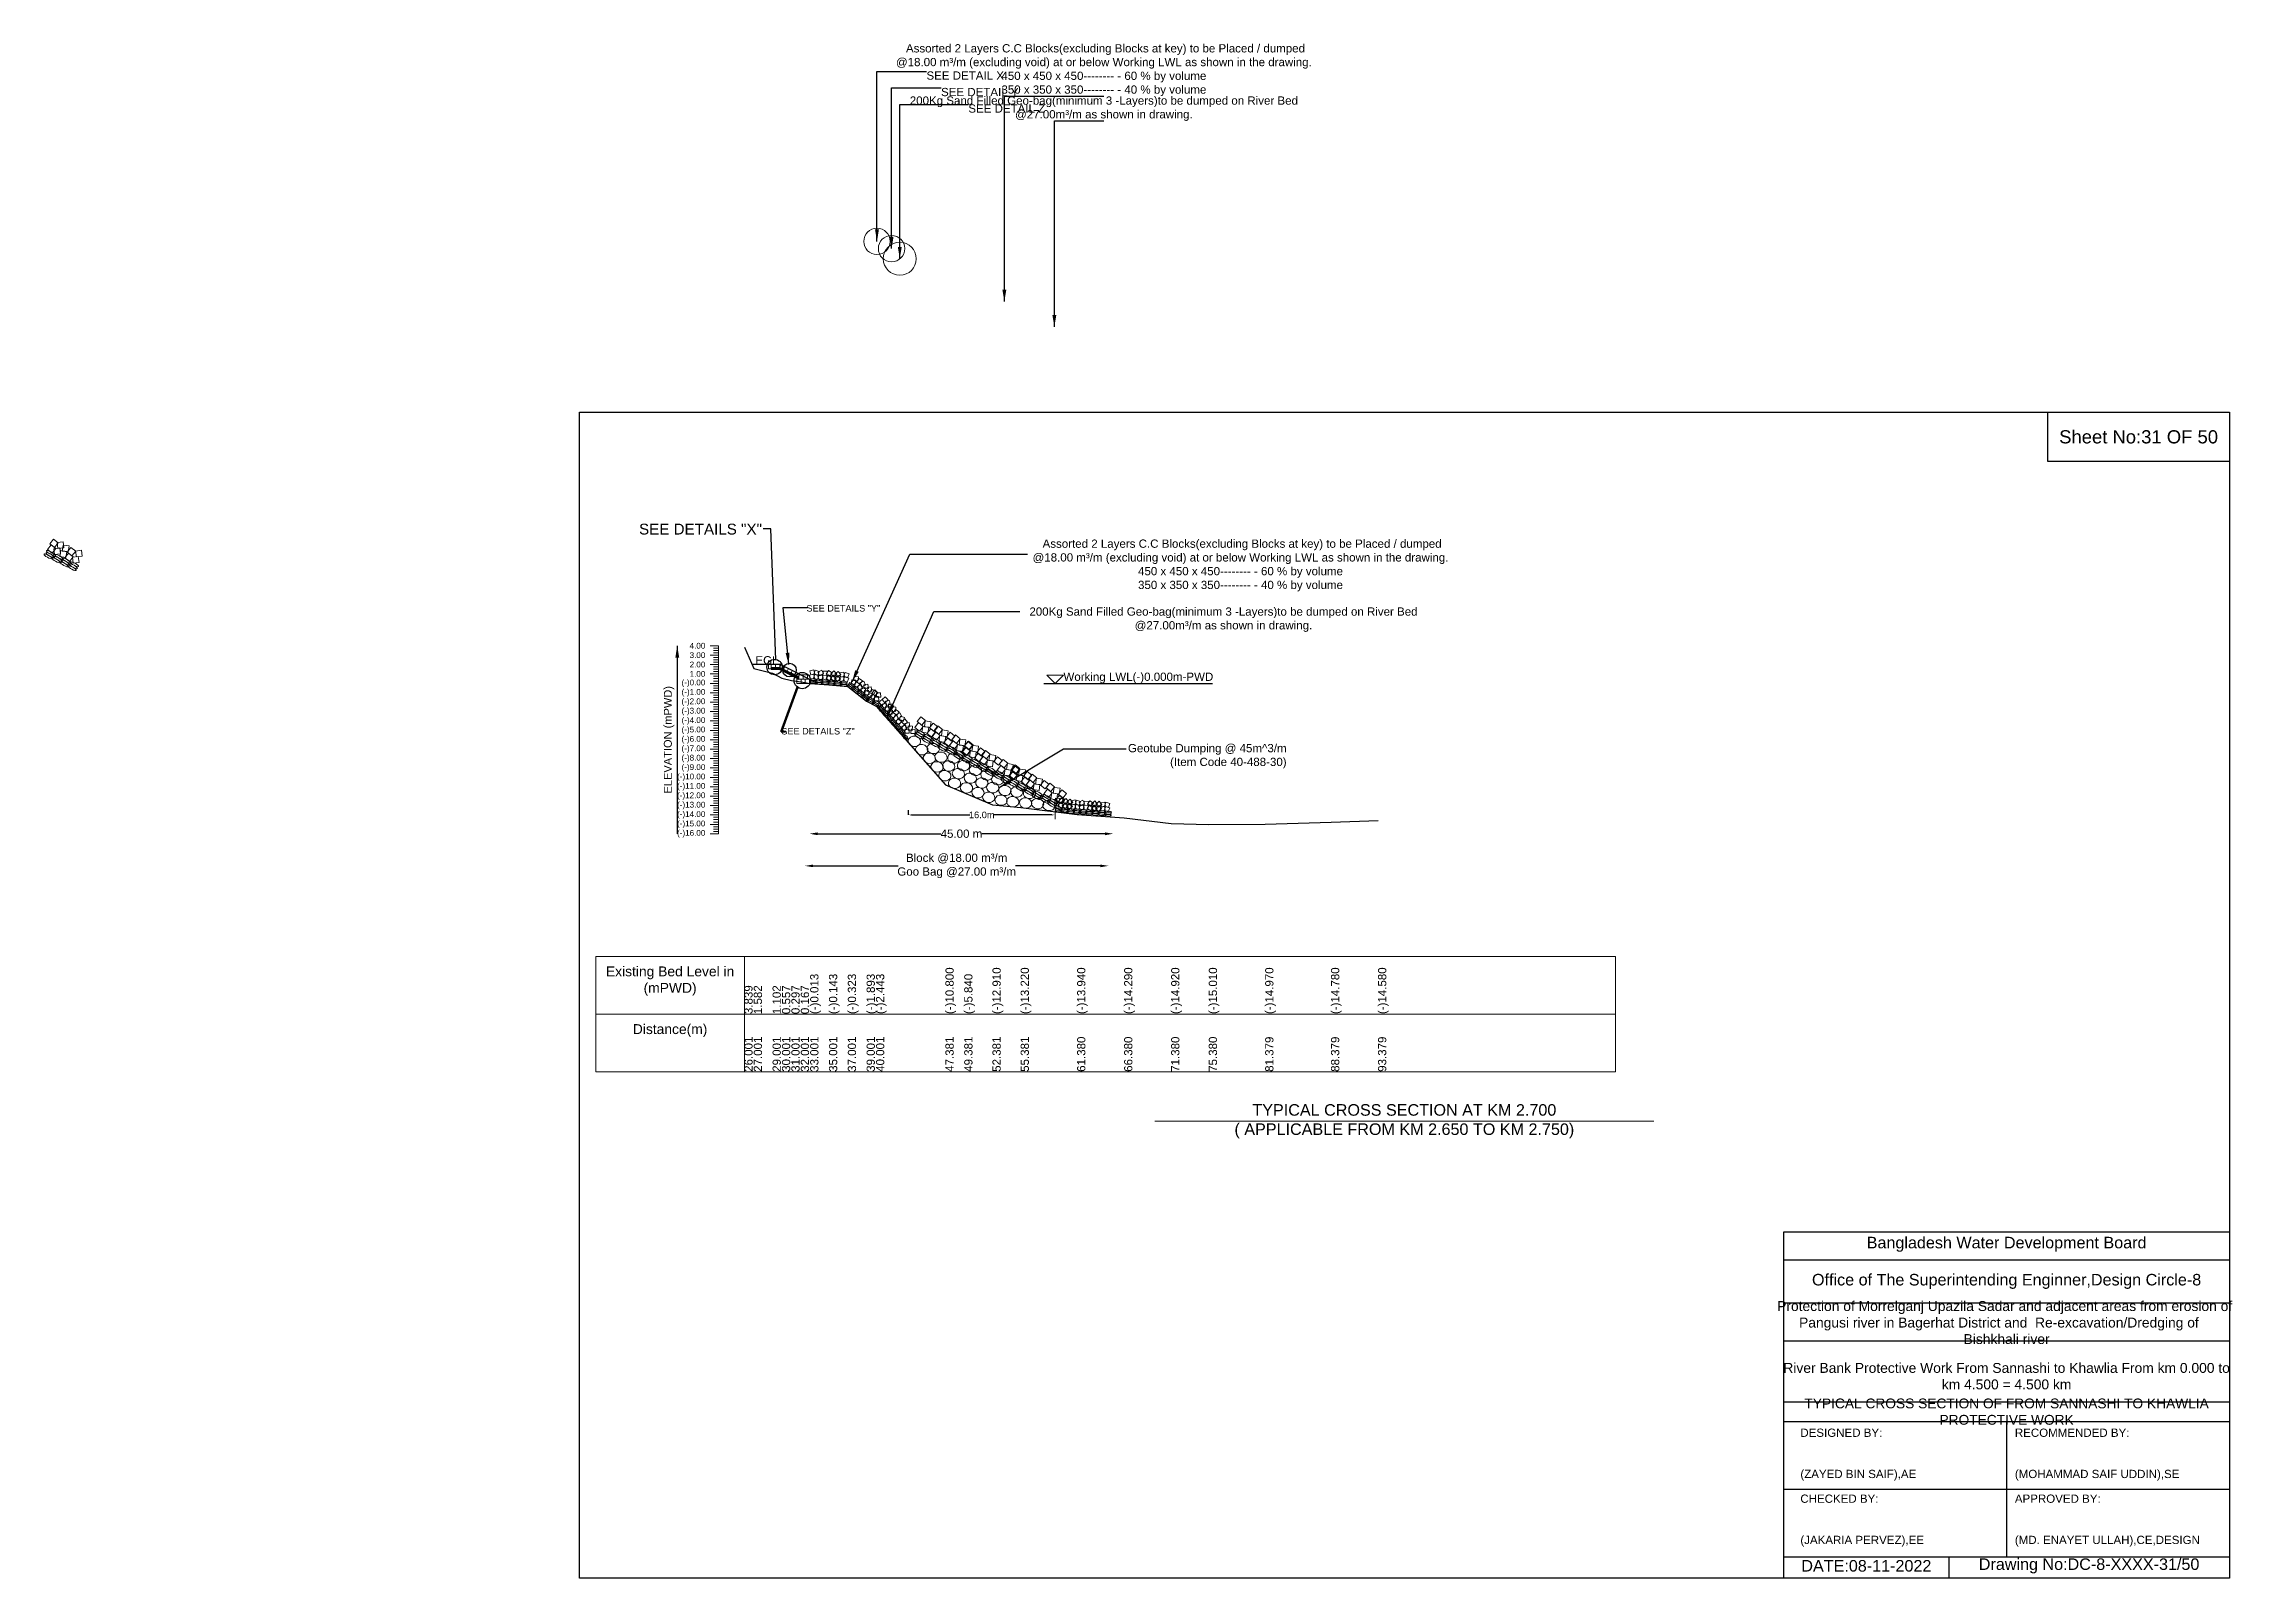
# Model space of a CAD drawing. Header units: inches. Extents: x 89000 to 1304432, y -10828 to 220529.
# Drawn here: x 1222631 to 1235895, y 129130 to 138435 of the extents above; entities that cross this region are included whole.
import ezdxf

# ---------------------------------------------------------------- set-up
doc = ezdxf.new("R2010")
doc.units = ezdxf.units.IN
doc.header["$LTSCALE"] = 7
doc.header["$MEASUREMENT"] = 0
for name, color, linetype, lineweight in [('Cross section Data Border', 7, 'Continuous', 9), ('Cross Section Labels', 7, 'Continuous', 9), ('Existing_Bed_Level for Xsection', 7, 'Continuous', 25), ('Long Section Labels', 7, 'Continuous', 9)]:
    doc.layers.add(name, color=color, linetype=linetype, lineweight=lineweight)
doc.styles.get("Standard").update_dxf_attribs({"font": 'arial.ttf'})
doc.dimstyles.new('Appron Lebeling Style', dxfattribs={"dimtxt": 50, "dimasz": 50, "dimexe": 0.18, "dimexo": 0.0625, "dimgap": 0.09, "dimtad": 0, "dimtih": 1, "dimtoh": 1, "dimdec": 4, "dimzin": 0, "dimdsep": 46, "dimtxsty": 'Standard', "dimcen": 0.09, "dimse1": 1, "dimse2": 1, "dimadec": 0, "dimazin": 0, "dimtfac": 1, "dimtdec": 4, "dimtofl": 0, "dimtmove": 0, "dimatfit": 3, "dimfxl": 1, "dimtolj": 1, "dimtzin": 0, "dimarcsym": 0})
doc.dimstyles.get("Standard").update_dxf_attribs({"dimtxt": 0.18, "dimasz": 0.18, "dimexe": 0.18, "dimexo": 0.0625, "dimgap": 0.09, "dimtad": 0, "dimtih": 1, "dimtoh": 1, "dimdec": 4, "dimzin": 0, "dimdsep": 46, "dimtxsty": 'Standard', "dimcen": 0.09, "dimadec": 0, "dimazin": 0, "dimtfac": 1, "dimtdec": 4, "dimtofl": 0, "dimtmove": 0, "dimatfit": 3, "dimfxl": 1, "dimtolj": 1, "dimtzin": 0, "dimarcsym": 0})

msp = doc.modelspace()

# ---------------------------------------------------------------- texts
at = {"attachment_point": 5}
for s, insert, char_height in [('Sheet No:31 OF 50', (1235327.27283, 136051.20143), 80), ('Bangladesh Water Development Board', (1234527.27283, 131155.20143), 70), ('Office of The Superintending Enginner,Design Circle-8', (1234527.27283, 130930.20143), 70)]:
    msp.add_mtext(s, dxfattribs=dict(at, insert=insert, char_height=char_height))
at = {"color": 0, "linetype": 'Continuous', "lineweight": -3, "ltscale": 0.5}
for s, insert, char_height, attachment_point in [('SEE DETAILS "X"', (1226239.07163, 135525.13039), 65.8288233, 1), ('SEE DETAILS "Y"', (1227701.02437, 135031.83609), 39.497294, 3), ('SEE DETAILS "Z"', (1227545.69675, 134286.35953), 39.497294, 3)]:
    msp.add_mtext(s, dxfattribs=dict(at, insert=insert, char_height=char_height, attachment_point=attachment_point))
for s, insert, char_height, width, attachment_point in [('Protection of Morrelganj Upazila Sadar and adjacent areas from erosion of  Pangusi river in Bagerhat District and  Re-excavation/Dredging of     Bishkhali river', (1234527.27283, 130680.20143), 60, 2800, 5), ('River Bank Protective Work From Sannashi to Khawlia From km 0.000 to km 4.500 = 4.500 km', (1234527.27283, 130355.20143), 60, 2700, 5), ('TYPICAL CROSS SECTION OF FROM SANNASHI TO KHAWLIA PROTECTIVE WORK', (1234527.27283, 130140.20143), 59.5765532, 2800, 5), ('DESIGNED BY:^J^J^J(ZAYED BIN SAIF),AE', (1233277.27283, 129880.20143), 50, 1400, 4), ('RECOMMENDED BY:^J^J^J(MOHAMMAD SAIF UDDIN),SE', (1234577.27283, 129880.20143), 50, 1400, 4), ('CHECKED BY:^J^J^J(JAKARIA PERVEZ),EE', (1233277.27283, 129480.20143), 50, 1400, 4), ('APPROVED BY:^J^J^J(MD. ENAYET ULLAH),CE,DESIGN', (1234577.27283, 129480.20143), 50, 1400, 4), ('DATE:08-11-2022', (1233677.27283, 129205.20143), 70, 1400, 5), ('Drawing No:DC-8-XXXX-31/50', (1235027.27283, 129205.20143), 70, 2200, 5)]:
    msp.add_mtext(s, dxfattribs=dict(insert=insert, char_height=char_height, width=width, attachment_point=attachment_point))
at = {"layer": 'Cross section Data Border', "char_height": 60, "width": 800, "attachment_point": 5}
for s, insert in [('Existing Bed Level in (mPWD)', (1226427.27283, 132751.20143)), ('Distance(m)', (1226427.27283, 132451.20143))]:
    msp.add_mtext(s, dxfattribs=dict(at, insert=insert))
at = {"layer": 'Cross Section Labels'}
for s, insert, char_height, attachment_point in [(' Assorted 2 Layers C.C Blocks(excluding Blocks at key) to be Placed / dumped^J@18.00 m³/m (excluding void) at or below Working LWL as shown in the drawing.^J450 x 450 x 450-------- - 60 % by volume^J350 x 350 x 350-------- - 40 % by volume', (1229056.23507, 138117.56812), 50, 8), ('SEE DETAIL X', (1227981.11029, 138267.56812), 50, 1), ('200Kg Sand Filled Geo-bag(minimum 3 -Layers)to be dumped on River Bed^J@27.00m³/m as shown in drawing.', (1229056.23507, 137967.56812), 50, 8), ('SEE DETAIL Y', (1228069.46029, 138167.56812), 50, 1), ('SEE DETAIL Z', (1228234.76029, 138067.56812), 50, 1), (' Assorted 2 Layers C.C Blocks(excluding Blocks at key) to be Placed / dumped^J@18.00 m³/m (excluding void) at or below Working LWL as shown in the drawing.^J450 x 450 x 450-------- - 60 % by volume^J350 x 350 x 350-------- - 40 % by volume', (1229884.2595, 135428.9644), 50, 2), ('200Kg Sand Filled Geo-bag(minimum 3 -Layers)to be dumped on River Bed^J@27.00m³/m as shown in drawing.', (1229781.12107, 134868.86478), 50, 8), ('EGL', (1227084.20635, 134670.77143), 50, 9), ('Working LWL(-)0.000m-PWD', (1228811.16468, 134556.77143), 50, 7), ('Geotube Dumping @ 45m^ 3/m\\P(Item Code 40-488-30)', (1230163.74027, 134040.57386), 50, 9), ('TYPICAL CROSS SECTION AT KM 2.700^J( APPLICABLE FROM KM 2.650 TO KM 2.750)', (1230877.27283, 131901.20143), 70, 5)]:
    msp.add_mtext(s, dxfattribs=dict(at, insert=insert, char_height=char_height, attachment_point=attachment_point))
at = {"layer": 'Long Section Labels', "char_height": 35, "attachment_point": 6}
for s, insert in [('4.00', (1226640.75146, 134784.77143)), ('3.00', (1226640.75146, 134727.77143)), ('2.00', (1226640.75146, 134670.77143)), ('1.00', (1226640.75146, 134613.77143)), ('(-)0.00', (1226640.75146, 134556.77143)), ('(-)1.00', (1226640.75146, 134499.77143)), ('(-)2.00', (1226640.75146, 134442.77143)), ('(-)3.00', (1226640.75146, 134385.77143)), ('(-)4.00', (1226640.75146, 134328.77143)), ('(-)5.00', (1226640.75146, 134271.77143)), ('(-)6.00', (1226640.75146, 134214.77143)), ('(-)7.00', (1226640.75146, 134157.77143)), ('(-)8.00', (1226640.75146, 134100.77143)), ('(-)10.00', (1226640.75146, 133986.77143)), ('(-)9.00', (1226640.75146, 134043.77143)), ('(-)11.00', (1226640.75146, 133929.77143)), ('(-)12.00', (1226640.75146, 133872.77143)), ('(-)13.00', (1226640.75146, 133815.77143)), ('(-)14.00', (1226640.75146, 133758.77143)), ('(-)15.00', (1226640.75146, 133701.77143)), ('(-)16.00', (1226640.75146, 133644.77143))]:
    msp.add_mtext(s, dxfattribs=dict(at, insert=insert))
at = {"layer": 'Long Section Labels', "rotation": 90}
for s, insert, char_height, attachment_point in [('ELEVATION (mPWD)', (1226420.75146, 134214.77143), 48, 5), ('(-)0.013', (1227276.28144, 132551.20143), 50, 1), ('(-)0.143', (1227390.28385, 132551.20143), 50, 1), ('(-)0.323', (1227504.28626, 132551.20143), 50, 1), ('(-)1.893', (1227618.28867, 132551.20143), 50, 1), ('(-)2.443', (1227675.28969, 132551.20143), 50, 1), ('(-)10.800', (1228095.96625, 132551.20143), 50, 1), ('(-)5.840', (1228209.9567, 132551.20143), 50, 1), ('(-)12.910', (1228380.94375, 132551.20143), 50, 1), ('(-)13.220', (1228551.9322, 132551.20143), 50, 1), ('(-)13.940', (1228893.91248, 132551.20143), 50, 1), ('(-)14.290', (1229178.89878, 132551.20143), 50, 1), ('(-)14.920', (1229463.88699, 132551.20143), 50, 1), ('(-)15.010', (1229691.87869, 132551.20143), 50, 1), ('(-)14.970', (1230033.86776, 132551.20143), 50, 1), ('(-)14.780', (1230432.85689, 132551.20143), 50, 1), ('(-)14.580', (1230717.85013, 132551.20143), 50, 1), ('3.839', (1226877.27283, 132551.20143), 50, 1), ('1.582', (1226934.27422, 132551.20143), 50, 1), ('1.102', (1227048.27663, 132551.20143), 50, 1), ('0.557', (1227105.27765, 132551.20143), 50, 1), ('0.297', (1227162.27904, 132551.20143), 50, 1), ('0.167', (1227219.28005, 132551.20143), 50, 1), ('26.001', (1226877.27283, 132201.20143), 50, 1), ('27.001', (1226934.27422, 132201.20143), 50, 1), ('29.001', (1227048.27663, 132201.20143), 50, 1), ('30.001', (1227105.27765, 132201.20143), 50, 1), ('31.001', (1227162.27904, 132201.20143), 50, 1), ('32.001', (1227219.28005, 132201.20143), 50, 1), ('33.001', (1227276.28144, 132201.20143), 50, 1), ('35.001', (1227390.28385, 132201.20143), 50, 1), ('37.001', (1227504.28626, 132201.20143), 50, 1), ('39.001', (1227618.28867, 132201.20143), 50, 1), ('40.001', (1227675.28969, 132201.20143), 50, 1), ('47.381', (1228095.96625, 132201.20143), 50, 1), ('49.381', (1228209.9567, 132201.20143), 50, 1), ('49.381', (1228209.9567, 132201.20143), 50, 1), ('52.381', (1228380.94375, 132201.20143), 50, 1), ('55.381', (1228551.9322, 132201.20143), 50, 1), ('61.380', (1228893.91248, 132201.20143), 50, 1), ('66.380', (1229178.89878, 132201.20143), 50, 1), ('71.380', (1229463.88699, 132201.20143), 50, 1), ('75.380', (1229691.87869, 132201.20143), 50, 1), ('81.379', (1230033.86776, 132201.20143), 50, 1), ('88.379', (1230432.85689, 132201.20143), 50, 1), ('93.379', (1230717.85013, 132201.20143), 50, 1)]:
    msp.add_mtext(s, dxfattribs=dict(at, insert=insert, char_height=char_height, attachment_point=attachment_point))

# ---------------------------------------------------------------- blocks, each defined once
blk = doc.blocks.new('*D52')
at = {"layer": 'Cross Section Labels', "color": 0, "lineweight": -2, "transparency": 16777216}
for p, q in [((1227322, 133645), (1228069, 133645)), ((1229063, 133645), (1228316, 133645))]:
    blk.add_line(p, q, dxfattribs=at)
at = {"layer": 'Cross Section Labels', "color": 0, "transparency": 16777216}
for points in [[(1227322, 133653), (1227322, 133636), (1227272, 133645)], [(1229063, 133653), (1229063, 133636), (1229113, 133645)]]:
    blk.add_solid(points, dxfattribs=at)
at = {"layer": 'Defpoints', "color": 0, "transparency": 16777216}
for p in [(1227272, 134557), (1229113, 133747), (1229113, 133645)]:
    blk.add_point(p, dxfattribs=at)
at = {"layer": 'Cross Section Labels', "color": 0, "transparency": 16777216, "insert": (1228193, 133645), "char_height": 50, "attachment_point": 5}
blk.add_mtext('\\A1;45.00 m', dxfattribs=at)
blk = doc.blocks.new('*D53')
at = {"layer": 'Cross Section Labels', "color": 0, "lineweight": -2, "transparency": 16777216}
for p, q in [((1227294, 133450), (1227809, 133450)), ((1229035, 133450), (1228520, 133450))]:
    blk.add_line(p, q, dxfattribs=at)
at = {"layer": 'Cross Section Labels', "color": 0, "transparency": 16777216}
for points in [[(1227294, 133458), (1227294, 133442), (1227244, 133450)], [(1229035, 133458), (1229035, 133442), (1229085, 133450)]]:
    blk.add_solid(points, dxfattribs=at)
at = {"layer": 'Defpoints', "color": 0, "transparency": 16777216}
for p in [(1227244, 134562), (1229085, 133752), (1229085, 133450)]:
    blk.add_point(p, dxfattribs=at)
at = {"layer": 'Cross Section Labels', "color": 0, "transparency": 16777216, "insert": (1228164, 133450), "char_height": 50, "attachment_point": 5}
blk.add_mtext('\\A1;Block @18.00 m³/m ^JGoo Bag @27.00 m³/m ', dxfattribs=at)
blk = doc.blocks.new('*D103')
at = {"layer": 'Cross Section Labels', "color": 0, "lineweight": -2, "transparency": 16777216}
for p, q in [((1227871, 133788), (1227871, 133759)), ((1227891, 133759), (1228243, 133759)), ((1228740, 133759), (1228388, 133759)), ((1228760, 133759), (1228760, 133759))]:
    blk.add_line(p, q, dxfattribs=at)
at = {"layer": 'Cross Section Labels', "color": 0, "transparency": 16777216}
for points in [[(1227891, 133762), (1227891, 133756), (1227871, 133759)], [(1228740, 133762), (1228740, 133756), (1228760, 133759)]]:
    blk.add_solid(points, dxfattribs=at)
at = {"layer": 'Defpoints', "color": 0, "transparency": 16777216}
for p in [(1227871, 133788), (1228760, 133759), (1228760, 133759)]:
    blk.add_point(p, dxfattribs=at)
at = {"layer": 'Cross Section Labels', "color": 0, "transparency": 16777216, "insert": (1228316, 133759), "char_height": 40, "attachment_point": 5}
blk.add_mtext('\\A1;16.0m', dxfattribs=at)

# ---------------------------------------------------------------- dimensions: what is measured, and where the dimension line sits
at = {"layer": 'Cross Section Labels'}
for base, p1, p2, text, picture, middle in [((1229085.03505, 133449.92059), (1227243.81341, 134561.92059), (1229085.03505, 133751.97669), 'Block @18.00 m³/m ^JGoo Bag @27.00 m³/m ', '*D53', (1228164.42423, 133449.92059)), ((1229113.38632, 133644.77143), (1227272.16468, 134556.77143), (1229113.38632, 133746.82753), '45.00 m', '*D52', (1228192.7755, 133644.77143))]:
    dim = msp.add_linear_dim(base=base, p1=p1, p2=p2, text=text, dimstyle='Appron Lebeling Style', dxfattribs=at)
    dim.commit()
    dim.dimension.update_dxf_attribs({"geometry": picture, "text_midpoint": middle})
dim = msp.add_linear_dim(base=(1228760.31628, 133759.08613), p1=(1227870.69682, 133787.65412), p2=(1228760.31628, 133759.08613), text='16.0m', dimstyle='Standard', override={"dimtxt": 40, "dimasz": 20}, dxfattribs=at)
dim.commit()
dim.dimension.update_dxf_attribs({"geometry": '*D103', "text_midpoint": (1228315.50655, 133759.08613)})

# ---------------------------------------------------------------- linework, layer by layer
for points in [[(1225877.27283, 136201.20143), (1235877.27283, 136201.20143), (1235877.27283, 129130.20143), (1225877.27283, 129130.20143)], [(1234777.27283, 136201.20143), (1235877.27283, 136201.20143), (1235877.27283, 135901.20143), (1234777.27283, 135901.20143)]]:
    msp.add_lwpolyline(points, close=True)
for points in [[(1233177.27283, 129130.20143), (1233177.27283, 131230.20143), (1235877.27283, 131230.20143)], [(1233177.27283, 131060.20143), (1235877.27283, 131060.20143)], [(1233177.27283, 130800.20143), (1235877.27283, 130800.20143)], [(1233177.27283, 130570.20143), (1235877.27283, 130570.20143)], [(1233177.27283, 130200.20143), (1235877.27283, 130200.20143)], [(1233177.27283, 130080.20143), (1235877.27283, 130080.20143)], [(1234527.27283, 130080.20143), (1234527.27283, 129260.20143)], [(1233177.27283, 129670.20143), (1235877.27283, 129670.20143)], [(1233177.27283, 129260.20143), (1235877.27283, 129260.20143)], [(1234177.27283, 129260.20143), (1234177.27283, 129130.20143)]]:
    msp.add_lwpolyline(points)
at = {"color": 0, "linetype": 'Continuous', "lineweight": -3, "ltscale": 0.5}
for centre, radius in [((1227060.63795, 134655.54738), 46.58127), ((1227150.87502, 134636.89808), 41.34842), ((1227228.18436, 134573.83854), 49.46033)]:
    msp.add_circle(centre, radius, dxfattribs=at)
at = {"layer": 'Cross section Data Border'}
msp.add_lwpolyline([(1225977.27283, 132901.20143), (1232157.34863, 132901.20143), (1232157.34863, 132201.20143), (1225977.27283, 132201.20143)], close=True, dxfattribs=at)
for points in [[(1226877.27283, 132901.20143), (1226877.27283, 132201.20143)], [(1225977.27283, 132551.20143), (1232157.34863, 132551.20143)]]:
    msp.add_lwpolyline(points, dxfattribs=at)
at = {"layer": 'Cross Section Labels'}
for p, q in [((1227040.12792, 134642.27143), (1227040.12792, 134645.12143)), ((1228760.31628, 133784.6063), (1228760.31628, 133733.56595)), ((1228822.68174, 133772.48643), (1228764.79607, 133801.42926))]:
    msp.add_line(p, q, dxfattribs=at)
msp.add_lwpolyline([(1228761.16468, 134556.77143), (1228811.16468, 134606.77143), (1228711.16468, 134606.77143)], close=True, dxfattribs=at)
msp.add_lwpolyline([(1229365.27283, 131901.20143), (1230877.27283, 131901.20143), (1232389.27283, 131901.20143)], dxfattribs=at)
for centre, radius in [((1227681.11029, 137237.13812), 80), ((1227769.46029, 137192.96312), 80), ((1227819.33529, 137131.68812), 100)]:
    msp.add_circle(centre, radius, dxfattribs=at)
for centre in [(1227908.0099, 134205.4877), (1227952.41153, 134154.56414), (1227998.46005, 134102.81875), (1228021.97218, 134161.53147), (1228068.84291, 134108.96523), (1228146.67268, 134103.78038), (1228045.33077, 134050.25251), (1228092.2015, 133996.86541), (1228115.71363, 134055.57813), (1228150.97688, 133950.82731), (1228174.48902, 134009.54004), (1228205.44806, 134057.74228), (1228246.71689, 133981.61323), (1228277.67593, 134029.81547), (1228316.61435, 133952.52255), (1228347.5734, 134000.7248), (1228412.81003, 133972.79799), (1228223.20475, 133922.9005), (1228293.10221, 133893.80983), (1228358.33885, 133865.88302), (1228381.85099, 133924.59574), (1228432.89713, 133848.42802), (1228456.40927, 133907.14074), (1228503.95856, 133839.11909), (1228527.4707, 133897.83181), (1228582.01122, 133830.97401), (1228605.52336, 133889.68673), (1228654.23909, 133827.48242), (1228722.97259, 133815.84674)]:
    msp.add_ellipse(centre, major_axis=(37.08633, -5.55466), ratio=0.8367374961, dxfattribs=at)
at = {"layer": 'Existing_Bed_Level for Xsection'}
for points in [[(1226877.27283, 134775.59443), (1226934.27422, 134646.94543), (1227048.27663, 134619.58543), (1227105.27765, 134588.52043), (1227162.27904, 134573.70043), (1227219.28005, 134566.29043), (1227276.28144, 134556.03043), (1227390.28385, 134548.62043), (1227504.28626, 134538.36043), (1227618.28867, 134448.87043), (1227675.28969, 134417.52043), (1228095.96625, 133941.17143), (1228380.94375, 133820.90143), (1228380.94375, 133820.90143), (1228380.94375, 133820.90143), (1228551.9322, 133803.23143), (1228893.91248, 133762.19143), (1229178.89878, 133742.24143), (1229463.88699, 133706.33143), (1229691.87869, 133701.20143), (1230033.86776, 133703.48143), (1230432.85689, 133714.31143), (1230717.85013, 133725.71143)], [(1227100.87301, 134670.77143), (1226923.71747, 134670.77143)], [(1227323.46468, 134556.77143), (1227099.07527, 134668.96614), (1227095.46468, 134670.77143), (1227091.42792, 134670.77143), (1227040.12792, 134670.77143)], [(1227040.12792, 134653.67143), (1227091.42792, 134653.67143), (1227208.03968, 134595.36555)], [(1227040.12792, 134647.97143), (1227090.08233, 134647.97143), (1227208.03968, 134588.99276)], [(1227040.12792, 134642.27143), (1227088.73674, 134642.27143), (1227208.03968, 134582.61996)], [(1228691.49396, 134556.77143), (1229714.77996, 134556.77143)]]:
    msp.add_lwpolyline(points, dxfattribs=at)
at = {"layer": 'Long Section Labels'}
for points in [[(1222719.20284, 135408.40486), (1222690.57592, 135430.96815), (1222668.01263, 135402.34123), (1222696.63955, 135379.77794)], [(1222704.82429, 135374.91068), (1222676.19737, 135397.47397), (1222653.63408, 135368.84705), (1222682.261, 135346.28376)], [(1222728.68607, 135377.73625), (1222692.48742, 135373.46303), (1222696.76065, 135337.26438), (1222732.95929, 135341.5376)], [(1222748.5339, 135415.02459), (1222712.33526, 135410.75137), (1222716.60848, 135374.55272), (1222752.80713, 135378.82595)], [(1222770.22923, 135356.24), (1222734.15386, 135361.45245), (1222728.94141, 135325.37707), (1222765.01679, 135320.16462)], [(1222784.60778, 135389.73418), (1222748.53241, 135394.94662), (1222743.31996, 135358.87125), (1222779.39534, 135353.6588)], [(1222810.42248, 135324.68301), (1222781.79556, 135347.2463), (1222759.23228, 135318.61938), (1222787.8592, 135296.05609)], [(1222824.80104, 135358.17719), (1222796.17412, 135380.74047), (1222773.61083, 135352.11355), (1222802.23775, 135329.55027)], [(1222840.80604, 135326.2064), (1222804.6074, 135321.93318), (1222808.88062, 135285.73453), (1222845.07927, 135290.00775)], [(1222860.65388, 135363.49474), (1222824.45523, 135359.22152), (1222828.72845, 135323.02287), (1222864.9271, 135327.29609)], [(1227040.12792, 134670.77143), (1227023.02792, 134670.77143), (1227023.02792, 134645.12143), (1227040.12792, 134645.12143)], [(1227065.77792, 134670.77143), (1227040.12792, 134670.77143), (1227040.12792, 134653.67143), (1227065.77792, 134653.67143)], [(1227091.42792, 134670.77143), (1227065.77792, 134670.77143), (1227065.77792, 134653.67143), (1227091.42792, 134653.67143)], [(1227122.01733, 134657.49511), (1227099.07527, 134668.96614), (1227091.42792, 134653.67143), (1227114.36997, 134642.2004)], [(1227144.95938, 134646.02408), (1227122.01733, 134657.49511), (1227114.36997, 134642.2004), (1227137.31203, 134630.72938)], [(1227167.90144, 134634.55305), (1227144.95938, 134646.02408), (1227137.31203, 134630.72938), (1227160.25409, 134619.25835)], [(1227190.8435, 134623.08202), (1227167.90144, 134634.55305), (1227160.25409, 134619.25835), (1227183.19614, 134607.78732)], [(1227213.78555, 134611.61099), (1227190.8435, 134623.08202), (1227183.19614, 134607.78732), (1227206.1382, 134596.31629)], [(1227299.35174, 134637.96075), (1227274.19832, 134632.93799), (1227279.22108, 134607.78457), (1227304.3745, 134612.80733)], [(1227331.14649, 134629.23644), (1227306.85492, 134637.47305), (1227298.6183, 134613.18148), (1227322.90988, 134604.94486)], [(1227346.30939, 134636.71967), (1227323.30397, 134625.37626), (1227334.64738, 134602.37084), (1227357.6528, 134613.71425)], [(1227379.70422, 134629.84769), (1227354.10823, 134631.51139), (1227352.44453, 134605.91541), (1227378.04052, 134604.2517)], [(1227409.4551, 134619.77655), (1227388.11165, 134634.00258), (1227373.88563, 134612.65913), (1227395.22907, 134598.43311)], [(1227420.52918, 134631.927), (1227400.8326, 134615.49631), (1227417.26329, 134595.79974), (1227436.95987, 134612.23042)], [(1227462.50791, 134609.94565), (1227446.06154, 134629.62913), (1227426.37806, 134613.18277), (1227442.82443, 134593.49928)], [(1227480.42684, 134624.09839), (1227455.15639, 134619.70216), (1227459.55263, 134594.43171), (1227484.82308, 134598.82794)], [(1227511.99501, 134614.58679), (1227487.91558, 134623.42442), (1227479.07795, 134599.34499), (1227503.15738, 134590.50736)], [(1227220.86468, 134582.42143), (1227195.21468, 134582.42143), (1227195.21468, 134556.77143), (1227220.86468, 134556.77143)], [(1227233.68968, 134608.07143), (1227208.03968, 134608.07143), (1227208.03968, 134582.42143), (1227233.68968, 134582.42143)], [(1227246.51468, 134582.42143), (1227220.86468, 134582.42143), (1227220.86468, 134556.77143), (1227246.51468, 134556.77143)], [(1227259.33968, 134608.07143), (1227233.68968, 134608.07143), (1227233.68968, 134582.42143), (1227259.33968, 134582.42143)], [(1227272.16468, 134582.42143), (1227246.51468, 134582.42143), (1227246.51468, 134556.77143), (1227272.16468, 134556.77143)], [(1227297.68803, 134612.36476), (1227272.53462, 134607.342), (1227277.55738, 134582.18858), (1227302.71079, 134587.21134)], [(1227329.48279, 134603.64045), (1227305.19121, 134611.87707), (1227296.9546, 134587.58549), (1227321.24617, 134579.34887)], [(1227344.64569, 134611.12368), (1227321.64026, 134599.78027), (1227332.98368, 134576.77485), (1227355.9891, 134588.11826)], [(1227378.04052, 134604.2517), (1227352.44453, 134605.91541), (1227350.78082, 134580.31942), (1227376.37681, 134578.65571)], [(1227407.79139, 134594.18057), (1227386.44795, 134608.40659), (1227372.22192, 134587.06315), (1227393.56537, 134572.83712)], [(1227418.23002, 134606.38025), (1227398.53345, 134589.94956), (1227414.96413, 134570.25299), (1227434.66071, 134586.68368)], [(1227460.20875, 134584.3989), (1227443.76238, 134604.08238), (1227424.0789, 134587.63602), (1227440.52527, 134567.95253)], [(1227478.12768, 134598.55164), (1227452.85723, 134594.15541), (1227457.25347, 134568.88496), (1227482.52392, 134573.2812)], [(1227509.69585, 134589.04004), (1227485.61643, 134597.87767), (1227476.77879, 134573.79825), (1227500.85822, 134564.96061)], [(1227553.15577, 134575.52836), (1227527.76582, 134579.17157), (1227524.12261, 134553.78162), (1227549.51256, 134550.13841)], [(1227568.99377, 134595.70459), (1227543.60382, 134599.34779), (1227539.96062, 134573.95784), (1227565.35057, 134570.31464)], [(1227576.82253, 134550.9861), (1227556.64631, 134566.8241), (1227540.8083, 134546.64787), (1227560.98453, 134530.80987)], [(1227592.66054, 134571.16232), (1227572.48431, 134587.00033), (1227556.64631, 134566.8241), (1227576.82253, 134550.9861)], [(1227595.67508, 134525.86392), (1227586.10671, 134549.66242), (1227562.30821, 134540.09405), (1227571.87658, 134516.29554)], [(1227611.51309, 134546.04015), (1227601.94471, 134569.83865), (1227578.14621, 134560.27027), (1227587.71458, 134536.47177)], [(1227610.37271, 134531.40327), (1227584.90558, 134528.34582), (1227587.96303, 134502.87869), (1227613.43016, 134505.93614)], [(1227626.21071, 134551.57949), (1227600.74359, 134548.52204), (1227603.80104, 134523.05492), (1227629.26816, 134526.11237)], [(1227633.6153, 134490.1095), (1227630.53758, 134515.57418), (1227605.07289, 134512.49645), (1227608.15062, 134487.03177)], [(1227649.45331, 134510.28572), (1227646.37558, 134535.75041), (1227620.9109, 134532.67268), (1227623.98862, 134507.208)], [(1227656.3511, 134492.22413), (1227632.76116, 134502.29575), (1227622.68955, 134478.70581), (1227646.27949, 134468.6342)], [(1227673.92145, 134476.43245), (1227655.41507, 134494.19299), (1227637.65454, 134475.68661), (1227656.16092, 134457.92608)], [(1227672.1891, 134512.40036), (1227648.59917, 134522.47197), (1227638.52755, 134498.88204), (1227662.11749, 134488.81042)], [(1227686.2825, 134498.90749), (1227667.77612, 134516.66802), (1227650.01559, 134498.16164), (1227668.52196, 134480.40111)], [(1227703.18787, 134499.2545), (1227677.54309, 134498.73732), (1227678.06027, 134473.09253), (1227703.70505, 134473.60971)], [(1227690.82683, 134476.77947), (1227665.18204, 134476.26229), (1227665.69922, 134450.6175), (1227691.34401, 134451.13468)], [(1227728.76725, 134439.63078), (1227711.78829, 134458.85674), (1227692.56233, 134441.87778), (1227709.54129, 134422.65183)], [(1227747.9932, 134456.60974), (1227731.01424, 134475.8357), (1227711.78829, 134458.85674), (1227728.76725, 134439.63078)], [(1227742.76518, 134411.51317), (1227737.6589, 134436.64976), (1227712.52231, 134431.54348), (1227717.62859, 134406.40689)], [(1227758.22229, 134414.30289), (1227732.62218, 134415.90195), (1227731.02312, 134390.30184), (1227756.62323, 134388.70278)], [(1227761.99114, 134428.49213), (1227756.88486, 134453.62872), (1227731.74827, 134448.52244), (1227736.85455, 134423.38585)], [(1227773.61301, 134369.48639), (1227775.19169, 134395.08776), (1227749.59031, 134396.66643), (1227748.01164, 134371.06506)], [(1227777.44825, 134431.28185), (1227751.84814, 134432.88091), (1227750.24908, 134407.2808), (1227775.84918, 134405.68174)], [(1227796.35631, 134367.45406), (1227774.97701, 134381.62614), (1227760.80493, 134360.24684), (1227782.18423, 134346.07476)], [(1227792.83897, 134386.46534), (1227794.41764, 134412.06672), (1227768.81627, 134413.64539), (1227767.2376, 134388.04402)], [(1227812.75327, 134338.85057), (1227801.33351, 134361.81818), (1227778.36589, 134350.39842), (1227789.78565, 134327.4308)], [(1227815.58227, 134384.43302), (1227794.20297, 134398.6051), (1227780.03089, 134377.2258), (1227801.41019, 134363.05372)], [(1227831.97923, 134355.82952), (1227820.55947, 134378.79714), (1227797.59185, 134367.37738), (1227809.01161, 134344.40976)], [(1227848.00827, 134350.44602), (1227823.69597, 134358.62127), (1227815.52072, 134334.30897), (1227839.83302, 134326.13372)], [(1227828.78231, 134333.46706), (1227804.47001, 134341.64231), (1227796.29477, 134317.33001), (1227820.60706, 134309.15476)], [(1227847.61996, 134305.04908), (1227830.641, 134324.27504), (1227811.41504, 134307.29608), (1227828.394, 134288.07012)], [(1227866.84591, 134322.02804), (1227849.86695, 134341.25399), (1227830.641, 134324.27504), (1227847.61996, 134305.04908)], [(1227861.61789, 134276.93146), (1227856.51161, 134302.06806), (1227831.37502, 134296.96177), (1227836.4813, 134271.82518)], [(1227877.075, 134279.72118), (1227851.47489, 134281.32025), (1227849.87583, 134255.72014), (1227875.47594, 134254.12108)], [(1227880.84385, 134293.91042), (1227875.73757, 134319.04702), (1227850.60098, 134313.94073), (1227855.70726, 134288.80414)], [(1227896.30096, 134296.70014), (1227870.70085, 134298.2992), (1227869.10179, 134272.6991), (1227894.7019, 134271.10003)], [(1227911.69168, 134251.88364), (1227913.27035, 134277.48501), (1227887.66898, 134279.06368), (1227886.09031, 134253.46231)], [(1227961.87856, 134296.0675), (1227933.25164, 134318.63079), (1227910.68835, 134290.00387), (1227939.31527, 134267.44058)], [(1227975.75367, 134332.07866), (1227947.12675, 134354.64195), (1227924.56347, 134326.01503), (1227953.19039, 134303.45174)], [(1227995.15694, 134290.76602), (1227959.08156, 134295.97846), (1227953.86911, 134259.90308), (1227989.94449, 134254.69064)], [(1228009.53549, 134324.26019), (1227973.46011, 134329.47264), (1227968.24766, 134293.39726), (1228004.32304, 134288.18481)], [(1228035.35019, 134259.20902), (1228006.72327, 134281.77231), (1227984.15998, 134253.14539), (1228012.7869, 134230.5821)], [(1228049.72874, 134292.7032), (1228021.10182, 134315.26649), (1227998.53853, 134286.63957), (1228027.16545, 134264.07628)], [(1228064.96889, 134240.78888), (1228036.34197, 134263.35216), (1228013.77868, 134234.72524), (1228042.4056, 134212.16196)], [(1228078.84401, 134276.80004), (1228050.21709, 134299.36332), (1228027.6538, 134270.7364), (1228056.28072, 134248.17312)], [(1228098.24727, 134235.48739), (1228062.17189, 134240.69984), (1228056.95945, 134204.62446), (1228093.03482, 134199.41201)], [(1228112.62582, 134268.98156), (1228076.55044, 134274.19401), (1228071.338, 134238.11863), (1228107.41338, 134232.90619)], [(1228138.44052, 134203.9304), (1228109.8136, 134226.49369), (1228087.25031, 134197.86677), (1228115.87723, 134175.30348)], [(1228152.81907, 134237.42457), (1228124.19215, 134259.98786), (1228101.62887, 134231.36094), (1228130.25579, 134208.79765)], [(1228185.88688, 134221.20219), (1228157.25996, 134243.76548), (1228134.69667, 134215.13856), (1228163.32359, 134192.57527)], [(1228172.01176, 134185.19103), (1228143.38484, 134207.75432), (1228120.82155, 134179.1274), (1228149.44847, 134156.56411)], [(1228205.29014, 134179.88954), (1228169.21476, 134185.10199), (1228164.00232, 134149.02661), (1228200.07769, 134143.81417)], [(1228219.66869, 134213.38372), (1228183.59331, 134218.59616), (1228178.38087, 134182.52079), (1228214.45624, 134177.30834)], [(1228245.48339, 134148.33255), (1228216.85647, 134170.89584), (1228194.29318, 134142.26892), (1228222.9201, 134119.70563)], [(1228249.67808, 134147.30495), (1228221.05116, 134169.86824), (1228198.48787, 134141.24132), (1228227.11479, 134118.67803)], [(1228259.86194, 134181.82673), (1228231.23502, 134204.39001), (1228208.67173, 134175.76309), (1228237.29865, 134153.19981)], [(1228263.5532, 134183.31611), (1228234.92628, 134205.8794), (1228212.36299, 134177.25248), (1228240.98991, 134154.68919)], [(1228282.95646, 134142.00346), (1228246.88108, 134147.21591), (1228241.66864, 134111.14053), (1228277.74401, 134105.92808)], [(1228297.33501, 134175.49764), (1228261.25963, 134180.71008), (1228256.04719, 134144.6347), (1228292.12257, 134139.42226)], [(1228323.14971, 134110.44647), (1228294.52279, 134133.00976), (1228271.9595, 134104.38284), (1228300.58642, 134081.81955)], [(1228337.52826, 134143.94064), (1228308.90134, 134166.50393), (1228286.33806, 134137.87701), (1228314.96498, 134115.31372)], [(1228352.76842, 134092.02632), (1228324.1415, 134114.58961), (1228301.57821, 134085.96269), (1228330.20513, 134063.3994)], [(1228366.64353, 134128.03748), (1228338.01661, 134150.60077), (1228315.45332, 134121.97385), (1228344.08024, 134099.41056)], [(1228400.42535, 134120.21901), (1228364.34997, 134125.43146), (1228359.13752, 134089.35608), (1228395.2129, 134084.14363)], [(1228440.6186, 134088.66202), (1228411.99168, 134111.22531), (1228389.42839, 134082.59839), (1228418.05531, 134060.0351)], [(1228473.6864, 134072.43964), (1228445.05948, 134095.00292), (1228422.49619, 134066.376), (1228451.12311, 134043.81272)], [(1228386.04679, 134086.72483), (1228349.97142, 134091.93728), (1228344.75897, 134055.8619), (1228380.83435, 134050.64946)], [(1228459.81128, 134036.42848), (1228431.18436, 134058.99176), (1228408.62108, 134030.36484), (1228437.248, 134007.80156)], [(1228493.08966, 134031.12699), (1228457.01429, 134036.33944), (1228451.80184, 134000.26406), (1228487.87722, 133995.05161)], [(1228507.46821, 134064.62116), (1228471.39284, 134069.83361), (1228466.18039, 134033.75823), (1228502.25577, 134028.54579)], [(1228532.65581, 134003.6866), (1228504.02889, 134026.24988), (1228481.4656, 133997.62296), (1228510.09252, 133975.05968)], [(1228533.28292, 133999.57), (1228504.656, 134022.13329), (1228482.09271, 133993.50637), (1228510.71963, 133970.94308)], [(1228546.53093, 134039.69776), (1228517.90401, 134062.26104), (1228495.34072, 134033.63412), (1228523.96764, 134011.07084)], [(1228547.66147, 134033.06417), (1228519.03455, 134055.62746), (1228496.47126, 134027.00054), (1228525.09818, 134004.43725)], [(1228565.93419, 133998.38511), (1228529.85881, 134003.59756), (1228524.64636, 133967.52218), (1228560.72174, 133962.30973)], [(1228580.31274, 134031.87928), (1228544.23736, 134037.09173), (1228539.02492, 134001.01635), (1228575.10029, 133995.80391)], [(1228606.12744, 133966.82812), (1228577.50052, 133989.39141), (1228554.93723, 133960.76449), (1228583.56415, 133938.2012)], [(1228620.50599, 134000.32229), (1228591.87907, 134022.88558), (1228569.31578, 133994.25866), (1228597.9427, 133971.69537)], [(1228635.74614, 133948.40797), (1228607.11922, 133970.97126), (1228584.55594, 133942.34434), (1228613.18286, 133919.78105)], [(1228649.62126, 133984.41913), (1228620.99434, 134006.98242), (1228598.43105, 133978.3555), (1228627.05797, 133955.79221)], [(1228683.40307, 133976.60066), (1228647.3277, 133981.81311), (1228642.11525, 133945.73773), (1228678.19063, 133940.52528)], [(1228723.59633, 133945.04367), (1228694.96941, 133967.60696), (1228672.40612, 133938.98004), (1228701.03304, 133916.41675)], [(1228669.02452, 133943.10648), (1228632.94915, 133948.31893), (1228627.7367, 133912.24355), (1228663.81208, 133907.03111)], [(1228742.78901, 133892.81012), (1228714.16209, 133915.37341), (1228691.59881, 133886.74649), (1228720.22573, 133864.1832)], [(1228756.66413, 133928.82129), (1228728.03721, 133951.38457), (1228705.47392, 133922.75765), (1228734.10084, 133900.19437)], [(1228776.06739, 133887.50864), (1228739.99201, 133892.72108), (1228734.77957, 133856.64571), (1228770.85495, 133851.43326)], [(1228790.44594, 133921.00281), (1228754.37057, 133926.21526), (1228749.15812, 133890.13988), (1228785.2335, 133884.92743)], [(1228784.91756, 133832.13101), (1228759.45029, 133835.18726), (1228756.39404, 133809.71999), (1228781.86131, 133806.66374)], [(1228787.97381, 133857.59828), (1228762.50654, 133860.65453), (1228759.45029, 133835.18726), (1228784.91756, 133832.13101)], [(1228816.26064, 133855.95165), (1228787.63372, 133878.51493), (1228765.07044, 133849.88801), (1228793.69736, 133827.32473)], [(1228814.07533, 133820.45338), (1228793.53895, 133835.82151), (1228778.17082, 133815.28512), (1228798.7072, 133799.91699)], [(1228830.63919, 133889.44582), (1228802.01227, 133912.00911), (1228779.44899, 133883.38219), (1228808.07591, 133860.8189)], [(1228817.13158, 133845.92065), (1228796.59519, 133861.28878), (1228781.22706, 133840.75239), (1228801.76345, 133825.38426)], [(1228823.75861, 133832.82022), (1228803.58313, 133816.98127), (1228819.42208, 133796.80579), (1228839.59756, 133812.64474)], [(1228826.81486, 133858.28749), (1228806.63937, 133842.44854), (1228822.47833, 133822.27306), (1228842.65381, 133838.11201)], [(1228865.06655, 133809.60283), (1228849.21154, 133829.76569), (1228829.04867, 133813.91068), (1228844.90369, 133793.74782)], [(1228868.1228, 133835.0701), (1228852.26779, 133855.23296), (1228832.10492, 133839.37795), (1228847.95994, 133819.21509)], [(1228882.39952, 133849.61977), (1228857.22139, 133844.72239), (1228862.11877, 133819.54426), (1228887.2969, 133824.44164)], [(1228914.15041, 133840.73716), (1228889.90017, 133849.0947), (1228881.54264, 133824.84446), (1228905.79288, 133816.48692)], [(1228929.3504, 133848.14476), (1228906.28875, 133836.91611), (1228917.51741, 133813.85446), (1228940.57906, 133825.08311)], [(1228962.71058, 133841.1065), (1228937.1232, 133842.8977), (1228935.332, 133817.31032), (1228960.91938, 133815.51911)], [(1228992.41092, 133830.88727), (1228971.13861, 133845.21945), (1228956.80643, 133823.94714), (1228978.07873, 133809.61496)], [(1229001.46983, 133843.71851), (1228982.10355, 133826.89978), (1228998.92228, 133807.5335), (1229018.28856, 133824.35223)], [(1229043.87695, 133822.57543), (1229027.0428, 133841.92831), (1229007.68992, 133825.09417), (1229024.52407, 133805.74128)], [(1229061.51119, 133837.08135), (1229036.33306, 133832.18397), (1229041.23044, 133807.00584), (1229066.40857, 133811.90322)], [(1229093.26208, 133828.19874), (1229069.01184, 133836.55628), (1229060.65431, 133812.30604), (1229084.90455, 133803.9485)], [(1228880.60831, 133824.03239), (1228855.43019, 133819.13501), (1228860.32757, 133793.95688), (1228885.5057, 133798.85426)], [(1228912.35921, 133815.14978), (1228888.10897, 133823.50732), (1228879.75144, 133799.25708), (1228904.00167, 133790.89954)], [(1228927.5592, 133822.55738), (1228904.49755, 133811.32873), (1228915.72621, 133788.26707), (1228938.78786, 133799.49573)], [(1228960.91938, 133815.51911), (1228935.332, 133817.31032), (1228933.54079, 133791.72294), (1228959.12818, 133789.93173)], [(1228990.61971, 133805.29988), (1228969.34741, 133819.63207), (1228955.01522, 133798.35976), (1228976.28753, 133784.02758)], [(1228999.67862, 133818.13112), (1228980.31234, 133801.3124), (1228997.13107, 133781.94611), (1229016.49735, 133798.76484)], [(1229042.08574, 133796.98805), (1229025.2516, 133816.34093), (1229005.89872, 133799.50678), (1229022.73286, 133780.1539)], [(1229059.71998, 133811.49397), (1229034.54186, 133806.59659), (1229039.43924, 133781.41846), (1229064.61737, 133786.31584)], [(1229091.47088, 133802.61136), (1229067.22064, 133810.9689), (1229058.86311, 133786.71866), (1229083.11335, 133778.36112)]]:
    msp.add_lwpolyline(points, close=True, dxfattribs=at)
for points in [[(1226720.75146, 134784.77143), (1226670.75146, 134784.77143)], [(1226720.75146, 134770.52143), (1226690.75146, 134770.52143)], [(1226720.75146, 134756.27143), (1226690.75146, 134756.27143)], [(1226720.75146, 133644.77143), (1226720.75146, 133701.77143), (1226720.75146, 133758.77143), (1226720.75146, 133815.77143), (1226720.75146, 133872.77143), (1226720.75146, 133929.77143), (1226720.75146, 133986.77143), (1226720.75146, 134043.77143), (1226720.75146, 134100.77143), (1226720.75146, 134157.77143), (1226720.75146, 134214.77143), (1226720.75146, 134271.77143), (1226720.75146, 134328.77143), (1226720.75146, 134385.77143), (1226720.75146, 134442.77143), (1226720.75146, 134499.77143), (1226720.75146, 134556.77143), (1226720.75146, 134613.77143), (1226720.75146, 134670.77143), (1226720.75146, 134727.77143), (1226720.75146, 134784.77143)], [(1226720.75146, 134727.77143), (1226670.75146, 134727.77143)], [(1226720.75146, 134670.77143), (1226670.75146, 134670.77143)], [(1226720.75146, 134742.02143), (1226690.75146, 134742.02143)], [(1226720.75146, 134713.52143), (1226690.75146, 134713.52143)], [(1226720.75146, 134699.27143), (1226690.75146, 134699.27143)], [(1226720.75146, 134685.02143), (1226690.75146, 134685.02143)], [(1226720.75146, 134656.52143), (1226690.75146, 134656.52143)], [(1226720.75146, 134642.27143), (1226690.75146, 134642.27143)], [(1226720.75146, 134628.02143), (1226690.75146, 134628.02143)], [(1226720.75146, 134613.77143), (1226670.75146, 134613.77143)], [(1226720.75146, 134556.77143), (1226670.75146, 134556.77143)], [(1226720.75146, 134499.77143), (1226670.75146, 134499.77143)], [(1226720.75146, 134599.52143), (1226690.75146, 134599.52143)], [(1226720.75146, 134585.27143), (1226690.75146, 134585.27143)], [(1226720.75146, 134571.02143), (1226690.75146, 134571.02143)], [(1226720.75146, 134542.52143), (1226690.75146, 134542.52143)], [(1226720.75146, 134528.27143), (1226690.75146, 134528.27143)], [(1226720.75146, 134514.02143), (1226690.75146, 134514.02143)], [(1226720.75146, 134442.77143), (1226670.75146, 134442.77143)], [(1226720.75146, 134385.77143), (1226670.75146, 134385.77143)], [(1226720.75146, 134485.52143), (1226690.75146, 134485.52143)], [(1226720.75146, 134471.27143), (1226690.75146, 134471.27143)], [(1226720.75146, 134457.02143), (1226690.75146, 134457.02143)], [(1226720.75146, 134428.52143), (1226690.75146, 134428.52143)], [(1226720.75146, 134414.27143), (1226690.75146, 134414.27143)], [(1226720.75146, 134400.02143), (1226690.75146, 134400.02143)], [(1226720.75146, 134371.52143), (1226690.75146, 134371.52143)], [(1226720.75146, 134328.77143), (1226670.75146, 134328.77143)], [(1226720.75146, 134271.77143), (1226670.75146, 134271.77143)], [(1226720.75146, 134357.27143), (1226690.75146, 134357.27143)], [(1226720.75146, 134343.02143), (1226690.75146, 134343.02143)], [(1226720.75146, 134314.52143), (1226690.75146, 134314.52143)], [(1226720.75146, 134300.27143), (1226690.75146, 134300.27143)], [(1226720.75146, 134286.02143), (1226690.75146, 134286.02143)], [(1226720.75146, 134257.52143), (1226690.75146, 134257.52143)], [(1226720.75146, 134243.27143), (1226690.75146, 134243.27143)], [(1226720.75146, 134229.02143), (1226690.75146, 134229.02143)], [(1226720.75146, 134214.77143), (1226670.75146, 134214.77143)], [(1226720.75146, 134157.77143), (1226670.75146, 134157.77143)], [(1226720.75146, 134100.77143), (1226670.75146, 134100.77143)], [(1226720.75146, 134200.52143), (1226690.75146, 134200.52143)], [(1226720.75146, 134186.27143), (1226690.75146, 134186.27143)], [(1226720.75146, 134172.02143), (1226690.75146, 134172.02143)], [(1226720.75146, 134143.52143), (1226690.75146, 134143.52143)], [(1226720.75146, 134129.27143), (1226690.75146, 134129.27143)], [(1226720.75146, 134115.02143), (1226690.75146, 134115.02143)], [(1226720.75146, 134043.77143), (1226670.75146, 134043.77143)], [(1226720.75146, 133986.77143), (1226670.75146, 133986.77143)], [(1226720.75146, 134086.52143), (1226690.75146, 134086.52143)], [(1226720.75146, 134072.27143), (1226690.75146, 134072.27143)], [(1226720.75146, 134058.02143), (1226690.75146, 134058.02143)], [(1226720.75146, 134029.52143), (1226690.75146, 134029.52143)], [(1226720.75146, 134015.27143), (1226690.75146, 134015.27143)], [(1226720.75146, 134001.02143), (1226690.75146, 134001.02143)], [(1226720.75146, 133972.52143), (1226690.75146, 133972.52143)], [(1226720.75146, 133929.77143), (1226670.75146, 133929.77143)], [(1226720.75146, 133872.77143), (1226670.75146, 133872.77143)], [(1226720.75146, 133958.27143), (1226690.75146, 133958.27143)], [(1226720.75146, 133944.02143), (1226690.75146, 133944.02143)], [(1226720.75146, 133915.52143), (1226690.75146, 133915.52143)], [(1226720.75146, 133901.27143), (1226690.75146, 133901.27143)], [(1226720.75146, 133887.02143), (1226690.75146, 133887.02143)], [(1226720.75146, 133858.52143), (1226690.75146, 133858.52143)], [(1226720.75146, 133844.27143), (1226690.75146, 133844.27143)], [(1226720.75146, 133830.02143), (1226690.75146, 133830.02143)], [(1226720.75146, 133815.77143), (1226670.75146, 133815.77143)], [(1226720.75146, 133758.77143), (1226670.75146, 133758.77143)], [(1226720.75146, 133701.77143), (1226670.75146, 133701.77143)], [(1226720.75146, 133801.52143), (1226690.75146, 133801.52143)], [(1226720.75146, 133787.27143), (1226690.75146, 133787.27143)], [(1226720.75146, 133773.02143), (1226690.75146, 133773.02143)], [(1226720.75146, 133744.52143), (1226690.75146, 133744.52143)], [(1226720.75146, 133730.27143), (1226690.75146, 133730.27143)], [(1226720.75146, 133716.02143), (1226690.75146, 133716.02143)], [(1226720.75146, 133644.77143), (1226670.75146, 133644.77143)], [(1226720.75146, 133687.52143), (1226690.75146, 133687.52143)], [(1226720.75146, 133673.27143), (1226690.75146, 133673.27143)], [(1226720.75146, 133659.02143), (1226690.75146, 133659.02143)]]:
    msp.add_lwpolyline(points, dxfattribs=at)
for centre, major_axis in [((1222656.73455, 135327.05187), (23.52006, -13.17101)), ((1222668.1334, 135335.8865), (23.52006, -13.17101)), ((1222670.63367, 135347.98862), (23.52006, -13.17101)), ((1222705.85396, 135302.88631), (23.52006, -13.17101)), ((1222717.25281, 135311.72094), (23.52006, -13.17101)), ((1222723.98079, 135323.7354), (23.52006, -13.17101)), ((1222756.18372, 135277.46312), (23.52006, -13.17101)), ((1222762.9117, 135289.47757), (23.52006, -13.17101)), ((1222769.63968, 135301.49203), (23.52006, -13.17101)), ((1222818.40954, 135278.66088), (23.52006, -13.17101)), ((1222804.95357, 135254.63197), (23.52006, -13.17101)), ((1222811.68155, 135266.64643), (23.52006, -13.17101)), ((1227291.35124, 134559.90614), (18.92965, -1.2304)), ((1227291.97975, 134569.57574), (18.92965, -1.2304)), ((1227292.60826, 134579.24533), (18.92965, -1.2304)), ((1227329.21055, 134557.44534), (18.92965, -1.2304)), ((1227329.83906, 134567.11493), (18.92965, -1.2304)), ((1227330.46757, 134576.78453), (18.92965, -1.2304)), ((1227367.06986, 134554.98453), (18.92965, -1.2304)), ((1227367.69837, 134564.65413), (18.92965, -1.2304)), ((1227368.32688, 134574.32373), (18.92965, -1.2304)), ((1227405.02163, 134552.15864), (18.89324, -1.70036)), ((1227405.8902, 134561.80964), (18.89324, -1.70036)), ((1227406.75877, 134571.46063), (18.89324, -1.70036)), ((1227442.80811, 134548.75793), (18.89324, -1.70036)), ((1227443.67668, 134558.40893), (18.89324, -1.70036)), ((1227444.54525, 134568.05992), (18.89324, -1.70036)), ((1227480.59459, 134545.35722), (18.89324, -1.70036)), ((1227481.46316, 134555.00821), (18.89324, -1.70036)), ((1227482.33173, 134564.65921), (18.89324, -1.70036)), ((1227518.06665, 134533.7025), (14.92144, -11.71308)), ((1227524.04989, 134541.32463), (14.92144, -11.71308)), ((1227530.03314, 134548.94676), (14.92144, -11.71308)), ((1227547.90953, 134510.27633), (14.92144, -11.71308)), ((1227553.89277, 134517.89846), (14.92144, -11.71308)), ((1227559.87602, 134525.52059), (14.92144, -11.71308)), ((1227577.75241, 134486.85016), (14.92144, -11.71308)), ((1227583.73566, 134494.47229), (14.92144, -11.71308)), ((1227589.7189, 134502.09442), (14.92144, -11.71308)), ((1227619.56178, 134478.66826), (14.92144, -11.71308)), ((1227607.59529, 134463.424), (14.92144, -11.71308)), ((1227613.57854, 134471.04613), (14.92144, -11.71308)), ((1227638.62238, 134443.21653), (16.62153, -9.14168)), ((1227643.29211, 134451.70709), (16.62153, -9.14168)), ((1227647.96184, 134460.19766), (16.62153, -9.14168)), ((1227671.86545, 134424.93317), (16.62153, -9.14168)), ((1227676.53518, 134433.42373), (16.62153, -9.14168)), ((1227681.20491, 134441.9143), (16.62153, -9.14168)), ((1227699.68426, 134397.21678), (12.55688, -14.21866)), ((1227706.9474, 134403.63106), (12.55688, -14.21866)), ((1227714.21054, 134410.04533), (12.55688, -14.21866)), ((1227724.79803, 134368.77946), (12.55688, -14.21866)), ((1227732.06117, 134375.19373), (12.55688, -14.21866)), ((1227739.32431, 134381.608), (12.55688, -14.21866)), ((1227757.17493, 134346.7564), (12.55688, -14.21866)), ((1227764.43807, 134353.17067), (12.55688, -14.21866)), ((1227749.91179, 134340.34213), (12.55688, -14.21866)), ((1227775.02556, 134311.9048), (12.55688, -14.21866)), ((1227782.2887, 134318.31907), (12.55688, -14.21866)), ((1227789.55184, 134324.73335), (12.55688, -14.21866)), ((1227800.13933, 134283.46747), (12.55688, -14.21866)), ((1227807.40247, 134289.88174), (12.55688, -14.21866)), ((1227814.66561, 134296.29602), (12.55688, -14.21866)), ((1227825.25309, 134255.03014), (12.55688, -14.21866)), ((1227832.51623, 134261.44442), (12.55688, -14.21866)), ((1227839.77937, 134267.85869), (12.55688, -14.21866)), ((1227850.36686, 134226.59282), (12.55688, -14.21866)), ((1227857.63, 134233.00709), (12.55688, -14.21866)), ((1227932.76931, 134235.10988), (23.52006, -13.17101)), ((1227939.49729, 134247.12434), (23.52006, -13.17101)), ((1227946.22527, 134259.1388), (23.52006, -13.17101)), ((1227977.39022, 134208.62305), (23.52006, -13.17101)), ((1227984.1182, 134220.63751), (23.52006, -13.17101)), ((1227990.84619, 134232.65196), (23.52006, -13.17101)), ((1228042.80482, 134209.27898), (23.52006, -13.17101)), ((1228029.34886, 134185.25007), (23.52006, -13.17101)), ((1228036.07684, 134197.26453), (23.52006, -13.17101)), ((1228073.96977, 134158.76324), (23.52006, -13.17101)), ((1228080.69775, 134170.77769), (23.52006, -13.17101)), ((1228087.42573, 134182.79215), (23.52006, -13.17101)), ((1228125.15077, 134137.13605), (23.52006, -13.17101)), ((1228131.87876, 134149.15051), (23.52006, -13.17101)), ((1228138.60674, 134161.16497), (23.52006, -13.17101)), ((1228169.77169, 134110.64922), (23.52006, -13.17101)), ((1228176.49967, 134122.66368), (23.52006, -13.17101)), ((1228183.22765, 134134.67813), (23.52006, -13.17101)), ((1228220.56883, 134086.34733), (23.52006, -13.17101)), ((1228227.29681, 134098.36179), (23.52006, -13.17101)), ((1228234.0248, 134110.37624), (23.52006, -13.17101)), ((1228278.64571, 134083.88941), (23.52006, -13.17101)), ((1228265.18975, 134059.8605), (23.52006, -13.17101)), ((1228271.91773, 134071.87495), (23.52006, -13.17101)), ((1228317.14838, 134036.48752), (23.52006, -13.17101)), ((1228323.87636, 134048.50197), (23.52006, -13.17101)), ((1228330.60434, 134060.51643), (23.52006, -13.17101)), ((1228361.76929, 134010.00068), (23.52006, -13.17101)), ((1228368.49728, 134022.01514), (23.52006, -13.17101)), ((1228375.22526, 134034.02959), (23.52006, -13.17101)), ((1228412.9503, 133988.3735), (23.52006, -13.17101)), ((1228419.67828, 134000.38796), (23.52006, -13.17101)), ((1228426.40626, 134012.40241), (23.52006, -13.17101)), ((1228457.57121, 133961.88667), (23.52006, -13.17101)), ((1228464.2992, 133973.90112), (23.52006, -13.17101)), ((1228471.02718, 133985.91558), (23.52006, -13.17101)), ((1228510.27454, 133954.74343), (23.52006, -13.17101)), ((1228517.00252, 133966.75789), (23.52006, -13.17101)), ((1228503.54656, 133942.72898), (23.52006, -13.17101)), ((1228548.16747, 133916.24214), (23.52006, -13.17101)), ((1228554.89546, 133928.2566), (23.52006, -13.17101)), ((1228561.62344, 133940.27106), (23.52006, -13.17101)), ((1228600.12611, 133892.86916), (23.52006, -13.17101)), ((1228606.85409, 133904.88362), (23.52006, -13.17101)), ((1228613.58207, 133916.89808), (23.52006, -13.17101)), ((1228644.74702, 133866.38233), (23.52006, -13.17101)), ((1228651.475, 133878.39679), (23.52006, -13.17101)), ((1228658.20299, 133890.41124), (23.52006, -13.17101)), ((1228695.92803, 133844.75515), (23.52006, -13.17101)), ((1228702.65601, 133856.7696), (23.52006, -13.17101)), ((1228709.38399, 133868.78406), (23.52006, -13.17101)), ((1228740.54894, 133818.26831), (23.52006, -13.17101)), ((1228747.27692, 133830.28277), (23.52006, -13.17101)), ((1228754.00491, 133842.29723), (23.52006, -13.17101)), ((1228779.15596, 133782.58959), (18.83446, -2.26027)), ((1228780.31054, 133792.21055), (18.83446, -2.26027)), ((1228781.46512, 133801.83152), (18.83446, -2.26027)), ((1228816.82488, 133778.06905), (18.83446, -2.26027)), ((1228817.97946, 133787.69002), (18.83446, -2.26027)), ((1228819.13404, 133797.31099), (18.83446, -2.26027)), ((1228854.4938, 133773.54852), (18.83446, -2.26027)), ((1228855.64838, 133783.16949), (18.83446, -2.26027)), ((1228856.80297, 133792.79046), (18.83446, -2.26027)), ((1228892.04651, 133770.34339), (18.92329, -1.32469)), ((1228892.72319, 133780.00974), (18.92329, -1.32469)), ((1228893.39986, 133789.67608), (18.92329, -1.32469)), ((1228929.89309, 133767.694), (18.92329, -1.32469)), ((1228930.56977, 133777.36035), (18.92329, -1.32469)), ((1228931.24644, 133787.02669), (18.92329, -1.32469)), ((1228967.73967, 133765.04461), (18.92329, -1.32469)), ((1228968.41635, 133774.71096), (18.92329, -1.32469)), ((1228969.09302, 133784.3773), (18.92329, -1.32469)), ((1229005.58625, 133762.39523), (18.92329, -1.32469)), ((1229006.26293, 133772.06157), (18.92329, -1.32469)), ((1229006.9396, 133781.72792), (18.92329, -1.32469)), ((1229043.43283, 133759.74584), (18.92329, -1.32469)), ((1229044.10951, 133769.41218), (18.92329, -1.32469)), ((1229044.78618, 133779.07853), (18.92329, -1.32469)), ((1229081.27941, 133757.09645), (18.92329, -1.32469)), ((1229081.95609, 133766.7628), (18.92329, -1.32469)), ((1229082.63276, 133776.42914), (18.92329, -1.32469))]:
    msp.add_ellipse(centre, major_axis=major_axis, ratio=0.255, dxfattribs=at)

msp.set_redraw_order([(e.dxf.handle, doc.entitydb.next_handle()) for e in msp.query("TEXT MTEXT ATTDEF DIMENSION ARC_DIMENSION")])  # texts and dimensions are drawn at this point

# ---------------------------------------------------------------- leaders
at = {"color": 0, "linetype": 'Continuous', "lineweight": -3, "ltscale": 0.5}
for points, override in [([(1227068.70967, 134699.62508), (1227037.0284, 135494.79793), (1226991.01345, 135494.79793)], {"dimfxl": 0.15, "dimfxlon": 1}), ([(1227199.04093, 134533.04416), (1227099.96279, 134263.07042), (1227127.29792, 134264.69956)], {"dimtxt": 0.9, "dimasz": 0.7, "dimclrd": 7, "dimclre": 7, "dimclrt": 7, "dimlwd": 65535, "dimlwe": 65535})]:
    msp.add_leader(points, dimstyle='Standard', override=override, dxfattribs=at)
at = {"layer": 'Cross Section Labels', "annotation_type": 0, "has_hookline": 1, "hookline_direction": 0}
for points, text_width in [([(1227681.11029, 137237.13812), (1227681.11029, 138267.56812), (1227981.02029, 138267.56812)], 466.13233), ([(1227769.46029, 137192.96312), (1227769.46029, 138167.56812), (1228069.37029, 138167.56812)], 466.03001), ([(1228453.00864, 136871.74114), (1228453.00864, 138117.56812), (1229056.14507, 138117.56812)], 2510.77763), ([(1227819.33529, 137131.68812), (1227819.33529, 138067.56812), (1228234.67029, 138067.56812)], 460.91405), ([(1228756.23507, 136717.98359), (1228756.23507, 137967.56812), (1229056.14507, 137967.56812)], 2345.7367)]:
    msp.add_leader(points, dimstyle='Standard', override={"dimasz": 72}, dxfattribs=dict(at, text_width=text_width))
at = {"layer": 'Cross Section Labels'}
for points in [[(1227530.00522, 134565.57338), (1227881.00172, 135340.25744), (1228593.45774, 135340.25744)], [(1227146.10845, 134670.32672), (1227112.4751, 135017.43115), (1227259.74225, 135017.10349)], [(1227747.15482, 134359.12701), (1228025.34508, 134991.74372), (1228546.98151, 134991.74372)], [(1228421.51899, 133924.39767), (1228811.99779, 134159.90438), (1229190.90193, 134159.60264)]]:
    msp.add_leader(points, dimstyle='Standard', override={"dimasz": 72}, dxfattribs=at)
at = {"layer": 'Long Section Labels'}
msp.add_leader([(1226470.75146, 134784.77143), (1226470.75146, 133644.77143)], dimstyle='Standard', override={"dimasz": 72}, dxfattribs=at)

doc.saveas('drawing.dxf')
